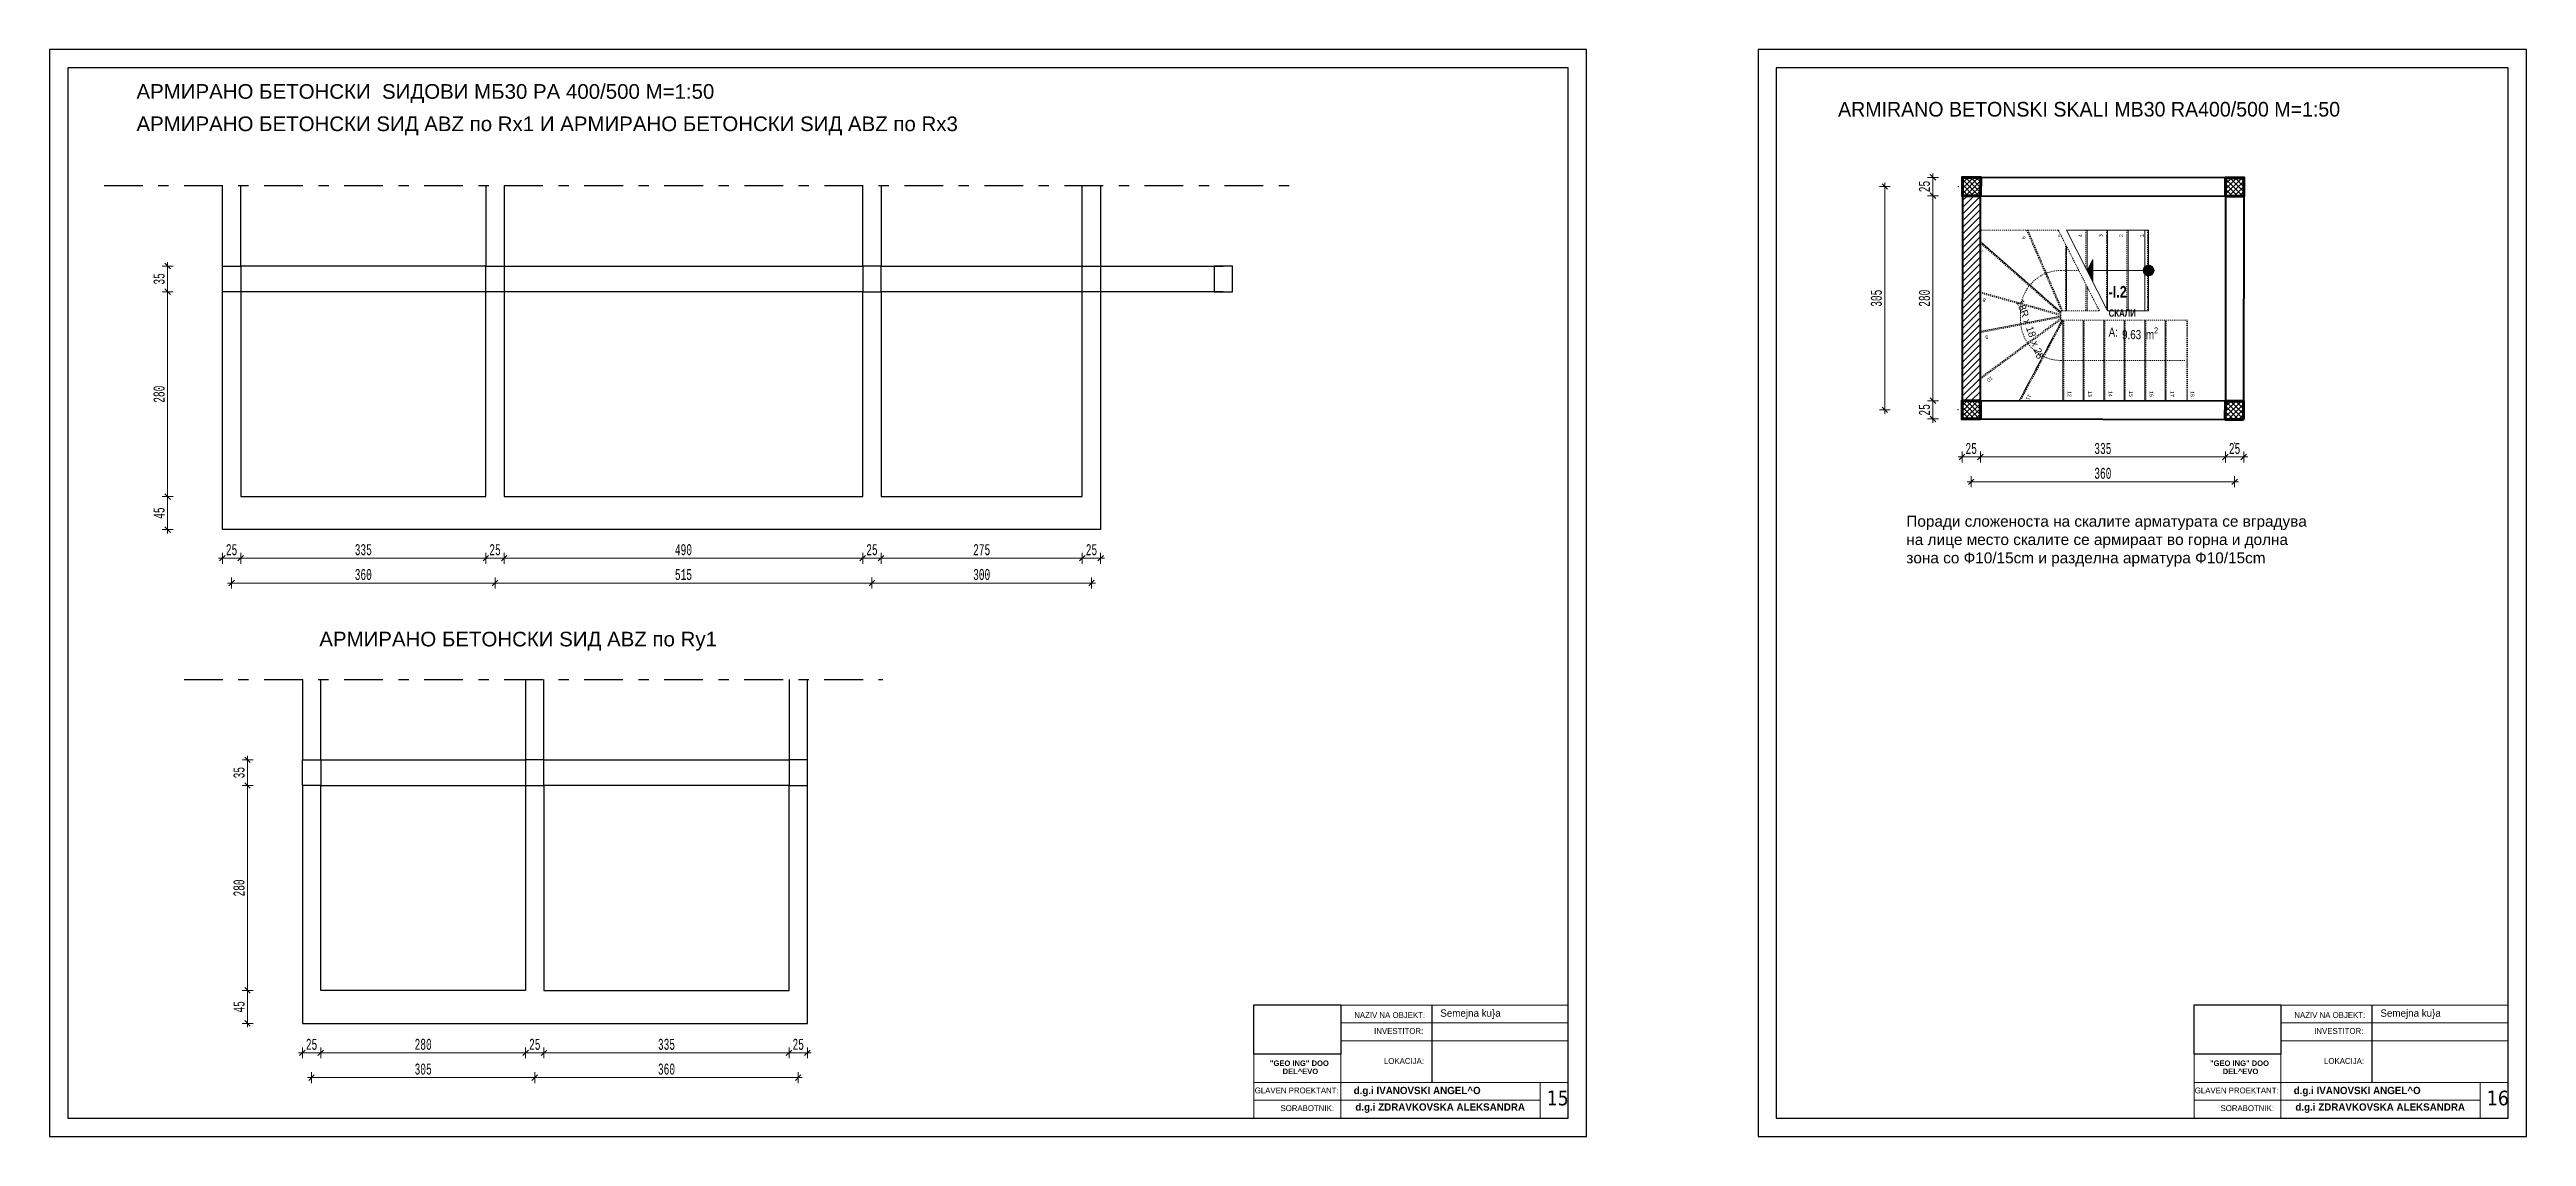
# Model space of a CAD drawing. Header units: inches. Extents: x -11900 to 13037, y 1089 to 2583.
# Drawn here: x 9652 to 13037, y 1089 to 2574 of the extents above; entities that cross this region are included whole.
import ezdxf

# ---------------------------------------------------------------- set-up
doc = ezdxf.new("R2010")
doc.units = ezdxf.units.IN
doc.header["$MEASUREMENT"] = 0
doc.linetypes.add('- Двойно прекъснати линии', pattern=[1093.611073, 529.166651, -211.666656, 141.111112, -211.666656])
doc.linetypes.add('Small Dashed', pattern=[282.222222, 141.111111, -141.111111])
for name, color, linetype in [('6 _ - Конструктивни оси.Dimensioning', 7, 'Continuous'), ('A4_OP', 7, 'Continuous'), ('Model Unit - Zone', 7, 'Continuous'), ('PECAT', 7, 'Continuous'), ('Structural - Bearing', 7, 'Continuous'), ('Structural - Stair & Railing', 7, 'Continuous'), ('text', 1, 'Continuous')]:
    doc.layers.add(name, color=color, linetype=linetype)
doc.layers.add('KOTI', color=150, linetype='Continuous', lineweight=9)
doc.layers.add('Pecat_Pen_No__1', color=7, linetype='Continuous', lineweight=13)
doc.styles.add('GENERATED_STYLE_3', font='GOTHIC.TTF')
doc.styles.add('GENERATED_STYLE_4', font='arial.ttf')
doc.styles.add('GENERATED_STYLE_5', font='arialbd.ttf')
doc.styles.add('GENERATED_STYLE_6', font='Cambria Math.ttf')
doc.styles.add('koti', font='monotxt.shx', dxfattribs={"width": 0.6, "height": 15})
doc.styles.add('MACCSWISS', font='', dxfattribs={"height": 25})
doc.styles.add('MAKTIMS', font='', dxfattribs={"height": 20})
doc.styles.get("Standard").update_dxf_attribs({"font": 'arial.ttf'})
doc.styles.get('MACCSWISS').set_extended_font_data('MAC C Swiss')
doc.styles.get('MAKTIMS').set_extended_font_data('MAC C Times')
doc.dimstyles.new('100', dxfattribs={"dimtxt": 15, "dimasz": 0.1, "dimexe": 0.18, "dimexo": 0.0625, "dimgap": 4, "dimtad": 1, "dimdec": 0, "dimzin": 12, "dimdsep": 46, "dimtxsty": 'koti', "dimblk": 'A$C321216CB', "dimcen": 0.09, "dimse1": 1, "dimse2": 1, "dimclrd": 256, "dimclrt": 256, "dimadec": 3, "dimazin": 0, "dimtfac": 1, "dimtdec": 0, "dimtix": 1, "dimtmove": 2, "dimatfit": 3, "dimldrblk": 'A$C321216CB', "dimfxl": 0.18, "dimtolj": 1, "dimtzin": 0, "dimlwd": -1, "dimarcsym": 0})
picture_1 = doc.add_image_def('image1.jpg', size_in_pixel=(1216, 687))
pattern_1 = [(45, (6580.225, 2270.0285), (-3.5355335, 3.5355335), []), (135, (6580.225, 2270.0285), (3.5355335, 3.5355335), [])]

msp = doc.modelspace()

# ---------------------------------------------------------------- texts
at = {"layer": 'Model Unit - Zone', "linetype": 'Continuous', "lineweight": 13, "attachment_point": 1}
for s, insert, char_height, style in [('\\A1;\\pt0;{\\fCentury Gothic|b1|i0|c204|p34;\\W0.8;-I.2}', (12466.1, 2250.9), 16, 'GENERATED_STYLE_5'), ('\\A1;\\pt0;{\\fCentury Gothic|b0|i0|c204|p34;\\W0.8;A: }', (12466.1, 2194), 12.5, 'GENERATED_STYLE_4'), ('\\A1;\\pt0,100;{\\fCentury Gothic|b0|i0|c204|p34;\\W0.8;9.63\\H0.66x;\\S^  ;\\H1.5152x; m\\H0.66x;\\S2^  ;}', (12484.5, 2194.3), 12.5, 'GENERATED_STYLE_4')]:
    msp.add_mtext(s, dxfattribs=dict(at, insert=insert, char_height=char_height, style=style))
at = {"layer": 'Model Unit - Zone', "linetype": 'Continuous', "lineweight": 35, "insert": (12466.1, 2218.8), "char_height": 10, "attachment_point": 1, "style": 'GENERATED_STYLE_5'}
msp.add_mtext('\\A1;\\pt0;{\\fCentury Gothic|b1|i0|c204|p34;\\W0.8;СКАЛИ}', dxfattribs=at)
at = {"layer": 'PECAT', "ltscale": 0.1, "char_height": 20, "width": 45.6, "attachment_point": 1}
for s, insert in [('{\\fTahoma|b0|i0|c0|p34;\\C0;15}', (11698.3, 1151.4)), ('{\\fTahoma|b0|i0|c0|p34;\\C0;16}', (12982.9, 1151.4))]:
    msp.add_mtext(s, dxfattribs=dict(at, insert=insert))
at = {"layer": 'Pecat_Pen_No__1', "linetype": 'Continuous', "style": 'GENERATED_STYLE_5'}
for s, insert, char_height, attachment_point in [('{\\fMAC C Swiss|b0|i0|c0|p34;NAZIV NA OBJEKT:}', (11483.7, 1258.7), 8, 2), ('{\\fMAC C Swiss|b0|i0|c0|p34;Semejna ku\\}a}', (11552.9, 1262.4), 10, 1), ('{\\fMAC C Swiss|b0|i0|c0|p34;NAZIV NA OBJEKT:}', (12768.3, 1258.7), 8, 2), ('{\\fMAC C Swiss|b0|i0|c0|p34;Semejna ku\\}a}', (12837.5, 1262.4), 10, 1), ('{\\fMAC C Swiss|b0|i0|c0|p34;LOKACIJA:}', (11503.2, 1196), 8, 2), ('{\\fMAC C Swiss|b0|i0|c0|p34;LOKACIJA:}', (12787.8, 1196), 8, 2)]:
    msp.add_mtext(s, dxfattribs=dict(at, insert=insert, char_height=char_height, attachment_point=attachment_point))
for s, insert, char_height, width, attachment_point in [('{\\fMAC C Swiss|b0|i0|c0|p34;INVESTITOR:}', (11496, 1237), 8, 94.063, 2), ('{\\fMAC C Swiss|b0|i0|c0|p34;INVESTITOR:}', (12780.6, 1237), 8, 94.063, 2), ('{\\fMAC C Swiss|b0|i0|c0|p34;GLAVEN PROEKTANT:}', (11299.3, 1155.7), 8, 224.137, 1), ('{\\fMAC C Swiss|b1|i0|c0|p34;d.g.i IVANOVSKI ANGEL^ O }', (11434.5, 1156.7), 10, 328.61, 1), ('{\\fMAC C Swiss|b0|i0|c0|p34;GLAVEN PROEKTANT:}', (12583.8, 1155.7), 8, 224.137, 1), ('{\\fMAC C Swiss|b1|i0|c0|p34;d.g.i IVANOVSKI ANGEL^ O }', (12719, 1156.7), 10, 328.61, 1), ('{\\fMAC C Swiss|b0|i0|c0|p34;SORABOTNIK:}', (11334.5, 1131.5), 8, 224.137, 1), ('\\pi-30,l40,t40;{\\fMAC C Swiss|b1|i0|c0|p34;d.g.i ZDRAVKOVSKA ALEKSANDRA   }', (11426.8, 1134.1), 10, 328.61, 1), ('{\\fMAC C Swiss|b0|i0|c0|p34;SORABOTNIK:}', (12619, 1131.5), 8, 224.137, 1), ('\\pi-30,l40,t40;{\\fMAC C Swiss|b1|i0|c0|p34;d.g.i ZDRAVKOVSKA ALEKSANDRA   }', (12711.3, 1134.1), 10, 328.61, 1)]:
    msp.add_mtext(s, dxfattribs=dict(at, insert=insert, char_height=char_height, width=width, attachment_point=attachment_point))
at = {"layer": 'Pecat_Pen_No__1', "linetype": 'Continuous', "char_height": 7.5, "attachment_point": 5, "line_spacing_factor": 0.887159, "style": 'GENERATED_STYLE_5'}
for insert in [(11360.3, 1183.3), (12644.9, 1183.3)]:
    msp.add_mtext('\\A1;{\\fMAC C Swiss|b1|i0|c0|p34;"GEO ING" DOO\\P DEL^ EVO}', dxfattribs=dict(at, insert=insert))
at = {"layer": 'Structural - Stair & Railing', "linetype": 'Continuous', "lineweight": 20}
for s, insert, char_height, attachment_point, rotation, style in [('\\A1;{\\fArial|b0|i0|c0|p34;6}', (12350.8, 2314.9), 5, 4, 113.3587, 'GENERATED_STYLE_3'), ('\\A1;{\\fArial|b0|i0|c0|p34;5}', (12399.3, 2317.7), 5, 4, 90, 'GENERATED_STYLE_3'), ('\\A1;{\\fArial|b0|i0|c0|p34;4}', (12427.3, 2317.7), 5, 4, 90, 'GENERATED_STYLE_3'), ('\\A1;{\\fArial|b0|i0|c0|p34;3}', (12455.3, 2317.7), 5, 4, 90, 'GENERATED_STYLE_3'), ('\\A1;{\\fArial|b0|i0|c0|p34;2}', (12483.3, 2317.7), 5, 4, 90, 'GENERATED_STYLE_3'), ('\\A1;{\\fArial|b0|i0|c0|p34;1}', (12511.3, 2317.7), 5, 4, 90, 'GENERATED_STYLE_3'), ('\\A1;{\\fArial|b0|i0|c0|p34;7}', (12294, 2296.4), 5, 4, 138.7503, 'GENERATED_STYLE_3'), ('\\A1;{\\fArial|b0|i0|c0|p34;8}', (12297.9, 2231.2), 5, 4, 164.3947, 'GENERATED_STYLE_3'), ('\\A1;\\pt0,7100;{\\fCentury Gothic|b0|i0|c0|p34;18R x 18\\H0.66x;\\S^  ;\\H1.5152x; x 28\\H0.66x;\\S^  ;\\S^  ;}', (12352.4, 2186.7), 10, 8, 289.7498, 'GENERATED_STYLE_6'), ('\\A1;{\\fArial|b0|i0|c0|p34;9}', (12301.5, 2181.3), 5, 4, 190.7612, 'GENERATED_STYLE_3'), ('\\A1;{\\fArial|b0|i0|c0|p34;10}', (12307, 2125.8), 5, 4, 216.524, 'GENERATED_STYLE_3'), ('\\A1;{\\fArial|b0|i0|c0|p34;11}', (12358.7, 2102.2), 5, 4, 241.9142, 'GENERATED_STYLE_3'), ('\\A1;{\\fArial|b0|i0|c0|p34;12}', (12412.7, 2107.2), 5, 4, 270, 'GENERATED_STYLE_3'), ('\\A1;{\\fArial|b0|i0|c0|p34;13}', (12440.6, 2107.2), 5, 4, 270, 'GENERATED_STYLE_3'), ('\\A1;{\\fArial|b0|i0|c0|p34;14}', (12468.7, 2107.2), 5, 4, 270, 'GENERATED_STYLE_3'), ('\\A1;{\\fArial|b0|i0|c0|p34;15}', (12496.6, 2107.2), 5, 4, 270, 'GENERATED_STYLE_3'), ('\\A1;{\\fArial|b0|i0|c0|p34;16}', (12524.6, 2107.2), 5, 4, 270, 'GENERATED_STYLE_3'), ('\\A1;{\\fArial|b0|i0|c0|p34;17}', (12552.7, 2107.2), 5, 4, 270, 'GENERATED_STYLE_3'), ('\\A1;{\\fArial|b0|i0|c0|p34;18}', (12580.6, 2107.2), 5, 4, 270, 'GENERATED_STYLE_3')]:
    msp.add_mtext(s, dxfattribs=dict(at, insert=insert, char_height=char_height, attachment_point=attachment_point, rotation=rotation, style=style))
at = {"layer": 'text', "char_height": 20, "attachment_point": 1, "style": 'MAKTIMS'}
for s, insert, width in [('\\A1;{\\fArial|b0|i0|c204|p34;АРМИРАНО БЕТОНСКИ  ЅИДОВИ МБ30 РА 400/500 \\fArial|b0|i0|c0|p34;M=1:50}', (9771.3, 2526.6), 972.704), ('\\A1;{\\fArial|b0|i0|c204|p34;АРМИРАНО БЕТОНСКИ ЅИД \\fArial|b0|i0|c0|p34;ABZ \\fArial|b0|i0|c204|p34;по \\fArial|b0|i0|c0|p34;Rx1 \\fArial|b0|i0|c204|p34;И\\fArial|b0|i0|c0|p34; \\fArial|b0|i0|c204|p34;АРМИРАНО БЕТОНСКИ ЅИД \\fArial|b0|i0|c0|p34;ABZ \\fArial|b0|i0|c204|p34;по \\fArial|b0|i0|c0|p34;Rx\\fArial|b0|i0|c204|p34;3}', (9771.3, 2482.4), 1331.793), ('{\\fMAC C Swiss|b0|i0|c0|p34;ARMIRANO BETONSKI SKALI MB30 RA400/500 M=1:50}', (12096.4, 2502.3), 972.704), ('\\A1;{\\fArial|b0|i0|c204|p34;АРМИРАНО БЕТОНСКИ ЅИД \\fArial|b0|i0|c0|p34;ABZ \\fArial|b0|i0|c204|p34;по \\fArial|b0|i0|c0|p34;Ry1 }', (10021.1, 1778.4), 1331.793)]:
    msp.add_mtext(s, dxfattribs=dict(at, insert=insert, width=width))
at = {"layer": 'text', "color": 7, "insert": (12189.7, 1936.9), "char_height": 15, "width": 548.488, "attachment_point": 1, "style": 'MACCSWISS'}
msp.add_mtext('{\\fArial|b0|i0|c204|p34;Поради сложеноста на скалите арматурата се вградува на лице место\\fArial|b0|i0|c0|p34; \\fArial|b0|i0|c204|p34;скалите се армираат во горна и долна зона со Ф10/15\\fArial|b0|i0|c0|p34;cm \\fArial|b0|i0|c204|p34;и разделна арматура Ф\\fArial|b0|i0|c0|p34;10\\fArial|b0|i0|c204|p34;/\\fArial|b0|i0|c0|p34;15cm}', dxfattribs=at)

# ---------------------------------------------------------------- blocks, each defined once
blk = doc.blocks.new('A$C321216CB')
for p, q in [((-54, 0), (54, 0)), ((-38, -38), (38, 38)), ((0, -75), (0, 75))]:
    blk.add_line(p, q)
blk = doc.blocks.new('*D664')
at = {"layer": 'Defpoints', "color": 0, "transparency": 16777216}
for p in [(10248.7, 2020.4), (9913.7, 1985.4), (10248.7, 1878.9)]:
    blk.add_point(p, dxfattribs=at)
at = {"layer": 'KOTI', "transparency": 16777216}
blk.add_line((9913.8, 1878.9), (10248.6, 1878.9), dxfattribs=at)
at = {"layer": 'KOTI', "transparency": 16777216, "xscale": 0.1, "yscale": 0.1, "zscale": 0.1, "rotation": 180}
blk.add_blockref('A$C321216CB', (9913.7, 1878.9), dxfattribs=at)
at = {"layer": 'KOTI', "transparency": 16777216, "xscale": 0.1, "yscale": 0.1, "zscale": 0.1}
blk.add_blockref('A$C321216CB', (10248.7, 1878.9), dxfattribs=at)
at = {"layer": 'KOTI', "transparency": 16777216, "insert": (10081.2, 1890.4), "char_height": 15, "attachment_point": 5, "style": 'koti'}
blk.add_mtext('\\A1;335', dxfattribs=at)
blk = doc.blocks.new('*D665')
at = {"layer": 'Defpoints', "color": 0, "transparency": 16777216}
for p in [(10248.7, 2020.4), (10273.7, 2020.4), (10273.7, 1878.9)]:
    blk.add_point(p, dxfattribs=at)
at = {"layer": 'KOTI', "transparency": 16777216}
blk.add_line((10248.8, 1878.9), (10273.6, 1878.9), dxfattribs=at)
at = {"layer": 'KOTI', "transparency": 16777216, "xscale": 0.1, "yscale": 0.1, "zscale": 0.1, "rotation": 180}
blk.add_blockref('A$C321216CB', (10248.7, 1878.9), dxfattribs=at)
at = {"layer": 'KOTI', "transparency": 16777216, "xscale": 0.1, "yscale": 0.1, "zscale": 0.1}
blk.add_blockref('A$C321216CB', (10273.7, 1878.9), dxfattribs=at)
at = {"layer": 'KOTI', "transparency": 16777216, "insert": (10261.2, 1890.4), "char_height": 15, "attachment_point": 5, "style": 'koti'}
blk.add_mtext('\\A1;25', dxfattribs=at)
blk = doc.blocks.new('*D666')
at = {"layer": 'Defpoints', "color": 0, "transparency": 16777216}
for p in [(10273.7, 2020.4), (10763.7, 1985.4), (10763.7, 1878.9)]:
    blk.add_point(p, dxfattribs=at)
at = {"layer": 'KOTI', "transparency": 16777216}
blk.add_line((10273.8, 1878.9), (10763.6, 1878.9), dxfattribs=at)
at = {"layer": 'KOTI', "transparency": 16777216, "xscale": 0.1, "yscale": 0.1, "zscale": 0.1, "rotation": 180}
blk.add_blockref('A$C321216CB', (10273.7, 1878.9), dxfattribs=at)
at = {"layer": 'KOTI', "transparency": 16777216, "xscale": 0.1, "yscale": 0.1, "zscale": 0.1}
blk.add_blockref('A$C321216CB', (10763.7, 1878.9), dxfattribs=at)
at = {"layer": 'KOTI', "transparency": 16777216, "insert": (10518.7, 1890.4), "char_height": 15, "attachment_point": 5, "style": 'koti'}
blk.add_mtext('\\A1;490', dxfattribs=at)
blk = doc.blocks.new('*D668')
at = {"layer": 'Defpoints', "color": 0, "transparency": 16777216}
for p in [(10261.2, 1878.9), (10776.2, 1878.9), (10776.2, 1845)]:
    blk.add_point(p, dxfattribs=at)
at = {"layer": 'KOTI', "transparency": 16777216}
blk.add_line((10261.3, 1845), (10776.1, 1845), dxfattribs=at)
at = {"layer": 'KOTI', "transparency": 16777216, "xscale": 0.1, "yscale": 0.1, "zscale": 0.1, "rotation": 180}
blk.add_blockref('A$C321216CB', (10261.2, 1845), dxfattribs=at)
at = {"layer": 'KOTI', "transparency": 16777216, "xscale": 0.1, "yscale": 0.1, "zscale": 0.1}
blk.add_blockref('A$C321216CB', (10776.2, 1845), dxfattribs=at)
at = {"layer": 'KOTI', "transparency": 16777216, "insert": (10518.7, 1856.5), "char_height": 15, "attachment_point": 5, "style": 'koti'}
blk.add_mtext('\\A1;515', dxfattribs=at)
blk = doc.blocks.new('*D674')
at = {"layer": 'Defpoints', "color": 0, "transparency": 16777216}
for p in [(9888.7, 1985.4), (9913.7, 1985.4), (9888.7, 1878.9)]:
    blk.add_point(p, dxfattribs=at)
at = {"layer": 'KOTI', "transparency": 16777216}
blk.add_line((9913.6, 1878.9), (9888.8, 1878.9), dxfattribs=at)
at = {"layer": 'KOTI', "transparency": 16777216, "xscale": 0.1, "yscale": 0.1, "zscale": 0.1, "rotation": 180}
blk.add_blockref('A$C321216CB', (9888.7, 1878.9), dxfattribs=at)
at = {"layer": 'KOTI', "transparency": 16777216, "xscale": 0.1, "yscale": 0.1, "zscale": 0.1}
blk.add_blockref('A$C321216CB', (9913.7, 1878.9), dxfattribs=at)
at = {"layer": 'KOTI', "transparency": 16777216, "insert": (9901.2, 1890.4), "char_height": 15, "attachment_point": 5, "style": 'koti'}
blk.add_mtext('\\A1;25', dxfattribs=at)
blk = doc.blocks.new('*D669')
at = {"layer": 'Defpoints', "color": 0, "transparency": 16777216}
for p in [(10763.7, 1985.4), (10788.7, 1985.4), (10788.7, 1878.9)]:
    blk.add_point(p, dxfattribs=at)
at = {"layer": 'KOTI', "transparency": 16777216}
blk.add_line((10763.8, 1878.9), (10788.6, 1878.9), dxfattribs=at)
at = {"layer": 'KOTI', "transparency": 16777216, "xscale": 0.1, "yscale": 0.1, "zscale": 0.1, "rotation": 180}
blk.add_blockref('A$C321216CB', (10763.7, 1878.9), dxfattribs=at)
at = {"layer": 'KOTI', "transparency": 16777216, "xscale": 0.1, "yscale": 0.1, "zscale": 0.1}
blk.add_blockref('A$C321216CB', (10788.7, 1878.9), dxfattribs=at)
at = {"layer": 'KOTI', "transparency": 16777216, "insert": (10776.2, 1890.4), "char_height": 15, "attachment_point": 5, "style": 'koti'}
blk.add_mtext('\\A1;25', dxfattribs=at)
blk = doc.blocks.new('*D670')
at = {"layer": 'Defpoints', "color": 0, "transparency": 16777216}
for p in [(10788.7, 1985.4), (11063.7, 1985.4), (11063.7, 1878.9)]:
    blk.add_point(p, dxfattribs=at)
at = {"layer": 'KOTI', "transparency": 16777216}
blk.add_line((10788.8, 1878.9), (11063.6, 1878.9), dxfattribs=at)
at = {"layer": 'KOTI', "transparency": 16777216, "xscale": 0.1, "yscale": 0.1, "zscale": 0.1, "rotation": 180}
blk.add_blockref('A$C321216CB', (10788.7, 1878.9), dxfattribs=at)
at = {"layer": 'KOTI', "transparency": 16777216, "xscale": 0.1, "yscale": 0.1, "zscale": 0.1}
blk.add_blockref('A$C321216CB', (11063.7, 1878.9), dxfattribs=at)
at = {"layer": 'KOTI', "transparency": 16777216, "insert": (10926.2, 1890.4), "char_height": 15, "attachment_point": 5, "style": 'koti'}
blk.add_mtext('\\A1;275', dxfattribs=at)
blk = doc.blocks.new('*D671')
at = {"layer": 'Defpoints', "color": 0, "transparency": 16777216}
for p in [(10776.2, 1878.9), (11076.2, 1878.9), (11076.2, 1845)]:
    blk.add_point(p, dxfattribs=at)
at = {"layer": 'KOTI', "transparency": 16777216}
blk.add_line((10776.3, 1845), (11076.1, 1845), dxfattribs=at)
at = {"layer": 'KOTI', "transparency": 16777216, "xscale": 0.1, "yscale": 0.1, "zscale": 0.1, "rotation": 180}
blk.add_blockref('A$C321216CB', (10776.2, 1845), dxfattribs=at)
at = {"layer": 'KOTI', "transparency": 16777216, "xscale": 0.1, "yscale": 0.1, "zscale": 0.1}
blk.add_blockref('A$C321216CB', (11076.2, 1845), dxfattribs=at)
at = {"layer": 'KOTI', "transparency": 16777216, "insert": (10926.2, 1856.5), "char_height": 15, "attachment_point": 5, "style": 'koti'}
blk.add_mtext('\\A1;300', dxfattribs=at)
blk = doc.blocks.new('*D672')
at = {"layer": 'Defpoints', "color": 0, "transparency": 16777216}
for p in [(9901.2, 1878.9), (10261.2, 1878.9), (9901.2, 1845)]:
    blk.add_point(p, dxfattribs=at)
at = {"layer": 'KOTI', "transparency": 16777216}
blk.add_line((10261.1, 1845), (9901.3, 1845), dxfattribs=at)
at = {"layer": 'KOTI', "transparency": 16777216, "xscale": 0.1, "yscale": 0.1, "zscale": 0.1, "rotation": 180}
blk.add_blockref('A$C321216CB', (9901.2, 1845), dxfattribs=at)
at = {"layer": 'KOTI', "transparency": 16777216, "xscale": 0.1, "yscale": 0.1, "zscale": 0.1}
blk.add_blockref('A$C321216CB', (10261.2, 1845), dxfattribs=at)
at = {"layer": 'KOTI', "transparency": 16777216, "insert": (10081.2, 1856.5), "char_height": 15, "attachment_point": 5, "style": 'koti'}
blk.add_mtext('\\A1;360', dxfattribs=at)
blk = doc.blocks.new('*D675')
at = {"layer": 'Defpoints', "color": 0, "transparency": 16777216}
for p in [(11063.7, 1985.4), (11088.7, 1985.4), (11088.7, 1878.9)]:
    blk.add_point(p, dxfattribs=at)
at = {"layer": 'KOTI', "transparency": 16777216}
blk.add_line((11063.8, 1878.9), (11088.6, 1878.9), dxfattribs=at)
at = {"layer": 'KOTI', "transparency": 16777216, "xscale": 0.1, "yscale": 0.1, "zscale": 0.1, "rotation": 180}
blk.add_blockref('A$C321216CB', (11063.7, 1878.9), dxfattribs=at)
at = {"layer": 'KOTI', "transparency": 16777216, "xscale": 0.1, "yscale": 0.1, "zscale": 0.1}
blk.add_blockref('A$C321216CB', (11088.7, 1878.9), dxfattribs=at)
at = {"layer": 'KOTI', "transparency": 16777216, "insert": (11076.2, 1890.4), "char_height": 15, "attachment_point": 5, "style": 'koti'}
blk.add_mtext('\\A1;25', dxfattribs=at)
blk = doc.blocks.new('*D677')
at = {"layer": 'Defpoints', "color": 0, "transparency": 16777216}
for p in [(9813.8, 1963), (9913.7, 1963), (9888.7, 1918)]:
    blk.add_point(p, dxfattribs=at)
at = {"layer": 'KOTI', "transparency": 16777216}
blk.add_line((9813.8, 1918.1), (9813.8, 1962.9), dxfattribs=at)
at = {"layer": 'KOTI', "transparency": 16777216, "xscale": 0.1, "yscale": 0.1, "zscale": 0.1}
for p, rotation in [((9813.8, 1963), 90), ((9813.8, 1918), 270)]:
    blk.add_blockref('A$C321216CB', p, dxfattribs=dict(at, rotation=rotation))
at = {"layer": 'KOTI', "transparency": 16777216, "insert": (9802.3, 1940.5), "char_height": 15, "attachment_point": 5, "rotation": 90, "style": 'koti'}
blk.add_mtext('\\A1;45', dxfattribs=at)
blk = doc.blocks.new('*D678')
at = {"layer": 'Defpoints', "color": 0, "transparency": 16777216}
for p in [(9813.8, 2243), (9888.7, 2243), (9913.7, 1963)]:
    blk.add_point(p, dxfattribs=at)
at = {"layer": 'KOTI', "transparency": 16777216}
blk.add_line((9813.8, 1963.1), (9813.8, 2242.9), dxfattribs=at)
at = {"layer": 'KOTI', "transparency": 16777216, "xscale": 0.1, "yscale": 0.1, "zscale": 0.1}
for p, rotation in [((9813.8, 2243), 90), ((9813.8, 1963), 270)]:
    blk.add_blockref('A$C321216CB', p, dxfattribs=dict(at, rotation=rotation))
at = {"layer": 'KOTI', "transparency": 16777216, "insert": (9802.3, 2103), "char_height": 15, "attachment_point": 5, "rotation": 90, "style": 'koti'}
blk.add_mtext('\\A1;280', dxfattribs=at)
blk = doc.blocks.new('*D679')
at = {"layer": 'Defpoints', "color": 0, "transparency": 16777216}
for p in [(9813.8, 2278), (9888.7, 2278), (9888.7, 2243)]:
    blk.add_point(p, dxfattribs=at)
at = {"layer": 'KOTI', "transparency": 16777216}
blk.add_line((9813.8, 2243.1), (9813.8, 2277.9), dxfattribs=at)
at = {"layer": 'KOTI', "transparency": 16777216, "xscale": 0.1, "yscale": 0.1, "zscale": 0.1}
for p, rotation in [((9813.8, 2278), 90), ((9813.8, 2243), 270)]:
    blk.add_blockref('A$C321216CB', p, dxfattribs=dict(at, rotation=rotation))
at = {"layer": 'KOTI', "transparency": 16777216, "insert": (9802.3, 2260.5), "char_height": 15, "attachment_point": 5, "rotation": 90, "style": 'koti'}
blk.add_mtext('\\A1;35', dxfattribs=at)
blk = doc.blocks.new('*D680')
at = {"layer": 'Defpoints', "color": 0, "transparency": 16777216}
for p in [(9923, 1288.4), (10023, 1288.4), (9998, 1243.4)]:
    blk.add_point(p, dxfattribs=at)
at = {"layer": 'KOTI', "transparency": 16777216}
blk.add_line((9923, 1243.5), (9923, 1288.3), dxfattribs=at)
at = {"layer": 'KOTI', "transparency": 16777216, "xscale": 0.1, "yscale": 0.1, "zscale": 0.1}
for p, rotation in [((9923, 1288.4), 90), ((9923, 1243.4), 270)]:
    blk.add_blockref('A$C321216CB', p, dxfattribs=dict(at, rotation=rotation))
at = {"layer": 'KOTI', "transparency": 16777216, "insert": (9911.5, 1265.9), "char_height": 15, "attachment_point": 5, "rotation": 90, "style": 'koti'}
blk.add_mtext('\\A1;45', dxfattribs=at)
blk = doc.blocks.new('*D681')
at = {"layer": 'Defpoints', "color": 0, "transparency": 16777216}
for p in [(9923, 1568.4), (9998, 1568.4), (10023, 1288.4)]:
    blk.add_point(p, dxfattribs=at)
at = {"layer": 'KOTI', "transparency": 16777216}
blk.add_line((9923, 1288.5), (9923, 1568.3), dxfattribs=at)
at = {"layer": 'KOTI', "transparency": 16777216, "xscale": 0.1, "yscale": 0.1, "zscale": 0.1}
for p, rotation in [((9923, 1568.4), 90), ((9923, 1288.4), 270)]:
    blk.add_blockref('A$C321216CB', p, dxfattribs=dict(at, rotation=rotation))
at = {"layer": 'KOTI', "transparency": 16777216, "insert": (9911.5, 1428.4), "char_height": 15, "attachment_point": 5, "rotation": 90, "style": 'koti'}
blk.add_mtext('\\A1;280', dxfattribs=at)
blk = doc.blocks.new('*D682')
at = {"layer": 'Defpoints', "color": 0, "transparency": 16777216}
for p in [(9923, 1603.4), (9998, 1603.4), (9998, 1568.4)]:
    blk.add_point(p, dxfattribs=at)
at = {"layer": 'KOTI', "transparency": 16777216}
blk.add_line((9923, 1568.5), (9923, 1603.3), dxfattribs=at)
at = {"layer": 'KOTI', "transparency": 16777216, "xscale": 0.1, "yscale": 0.1, "zscale": 0.1}
for p, rotation in [((9923, 1603.4), 90), ((9923, 1568.4), 270)]:
    blk.add_blockref('A$C321216CB', p, dxfattribs=dict(at, rotation=rotation))
at = {"layer": 'KOTI', "transparency": 16777216, "insert": (9911.5, 1585.9), "char_height": 15, "attachment_point": 5, "rotation": 90, "style": 'koti'}
blk.add_mtext('\\A1;35', dxfattribs=at)
blk = doc.blocks.new('*D683')
at = {"layer": 'Defpoints', "color": 0, "transparency": 16777216}
for p in [(9998, 1344.6), (10023, 1344.6), (9998, 1203.1)]:
    blk.add_point(p, dxfattribs=at)
at = {"layer": 'KOTI', "transparency": 16777216}
blk.add_line((10022.9, 1203.1), (9998.1, 1203.1), dxfattribs=at)
at = {"layer": 'KOTI', "transparency": 16777216, "xscale": 0.1, "yscale": 0.1, "zscale": 0.1, "rotation": 180}
blk.add_blockref('A$C321216CB', (9998, 1203.1), dxfattribs=at)
at = {"layer": 'KOTI', "transparency": 16777216, "xscale": 0.1, "yscale": 0.1, "zscale": 0.1}
blk.add_blockref('A$C321216CB', (10023, 1203.1), dxfattribs=at)
at = {"layer": 'KOTI', "transparency": 16777216, "insert": (10010.5, 1214.6), "char_height": 15, "attachment_point": 5, "style": 'koti'}
blk.add_mtext('\\A1;25', dxfattribs=at)
blk = doc.blocks.new('*D684')
at = {"layer": 'Defpoints', "color": 0, "transparency": 16777216}
for p in [(10023, 1344.6), (10303, 1344.6), (10303, 1203.1)]:
    blk.add_point(p, dxfattribs=at)
at = {"layer": 'KOTI', "transparency": 16777216}
blk.add_line((10023.1, 1203.1), (10302.9, 1203.1), dxfattribs=at)
at = {"layer": 'KOTI', "transparency": 16777216, "xscale": 0.1, "yscale": 0.1, "zscale": 0.1, "rotation": 180}
blk.add_blockref('A$C321216CB', (10023, 1203.1), dxfattribs=at)
at = {"layer": 'KOTI', "transparency": 16777216, "xscale": 0.1, "yscale": 0.1, "zscale": 0.1}
blk.add_blockref('A$C321216CB', (10303, 1203.1), dxfattribs=at)
at = {"layer": 'KOTI', "transparency": 16777216, "insert": (10163, 1214.6), "char_height": 15, "attachment_point": 5, "style": 'koti'}
blk.add_mtext('\\A1;280', dxfattribs=at)
blk = doc.blocks.new('*D685')
at = {"layer": 'Defpoints', "color": 0, "transparency": 16777216}
for p in [(10010.5, 1203.1), (10315.5, 1203.1), (10315.5, 1169.3)]:
    blk.add_point(p, dxfattribs=at)
at = {"layer": 'KOTI', "transparency": 16777216}
blk.add_line((10010.6, 1169.3), (10315.4, 1169.3), dxfattribs=at)
at = {"layer": 'KOTI', "transparency": 16777216, "xscale": 0.1, "yscale": 0.1, "zscale": 0.1, "rotation": 180}
blk.add_blockref('A$C321216CB', (10010.5, 1169.3), dxfattribs=at)
at = {"layer": 'KOTI', "transparency": 16777216, "xscale": 0.1, "yscale": 0.1, "zscale": 0.1}
blk.add_blockref('A$C321216CB', (10315.5, 1169.3), dxfattribs=at)
at = {"layer": 'KOTI', "transparency": 16777216, "insert": (10163, 1180.8), "char_height": 15, "attachment_point": 5, "style": 'koti'}
blk.add_mtext('\\A1;305', dxfattribs=at)
blk = doc.blocks.new('*D686')
at = {"layer": 'Defpoints', "color": 0, "transparency": 16777216}
for p in [(10663, 1344.6), (10688, 1344.6), (10688, 1203.1)]:
    blk.add_point(p, dxfattribs=at)
at = {"layer": 'KOTI', "transparency": 16777216}
blk.add_line((10663.1, 1203.1), (10687.9, 1203.1), dxfattribs=at)
at = {"layer": 'KOTI', "transparency": 16777216, "xscale": 0.1, "yscale": 0.1, "zscale": 0.1, "rotation": 180}
blk.add_blockref('A$C321216CB', (10663, 1203.1), dxfattribs=at)
at = {"layer": 'KOTI', "transparency": 16777216, "xscale": 0.1, "yscale": 0.1, "zscale": 0.1}
blk.add_blockref('A$C321216CB', (10688, 1203.1), dxfattribs=at)
at = {"layer": 'KOTI', "transparency": 16777216, "insert": (10675.5, 1214.6), "char_height": 15, "attachment_point": 5, "style": 'koti'}
blk.add_mtext('\\A1;25', dxfattribs=at)
blk = doc.blocks.new('*D688')
at = {"layer": 'Defpoints', "color": 0, "transparency": 16777216}
for p in [(10303, 1344.6), (10328, 1309.6), (10328, 1203.1)]:
    blk.add_point(p, dxfattribs=at)
at = {"layer": 'KOTI', "transparency": 16777216}
blk.add_line((10303.1, 1203.1), (10327.9, 1203.1), dxfattribs=at)
at = {"layer": 'KOTI', "transparency": 16777216, "xscale": 0.1, "yscale": 0.1, "zscale": 0.1, "rotation": 180}
blk.add_blockref('A$C321216CB', (10303, 1203.1), dxfattribs=at)
at = {"layer": 'KOTI', "transparency": 16777216, "xscale": 0.1, "yscale": 0.1, "zscale": 0.1}
blk.add_blockref('A$C321216CB', (10328, 1203.1), dxfattribs=at)
at = {"layer": 'KOTI', "transparency": 16777216, "insert": (10315.5, 1214.6), "char_height": 15, "attachment_point": 5, "style": 'koti'}
blk.add_mtext('\\A1;25', dxfattribs=at)
blk = doc.blocks.new('*D689')
at = {"layer": 'Defpoints', "color": 0, "transparency": 16777216}
for p in [(10328, 1309.6), (10663, 1309.6), (10663, 1203.1)]:
    blk.add_point(p, dxfattribs=at)
at = {"layer": 'KOTI', "transparency": 16777216}
blk.add_line((10328.1, 1203.1), (10662.9, 1203.1), dxfattribs=at)
at = {"layer": 'KOTI', "transparency": 16777216, "xscale": 0.1, "yscale": 0.1, "zscale": 0.1, "rotation": 180}
blk.add_blockref('A$C321216CB', (10328, 1203.1), dxfattribs=at)
at = {"layer": 'KOTI', "transparency": 16777216, "xscale": 0.1, "yscale": 0.1, "zscale": 0.1}
blk.add_blockref('A$C321216CB', (10663, 1203.1), dxfattribs=at)
at = {"layer": 'KOTI', "transparency": 16777216, "insert": (10495.5, 1214.6), "char_height": 15, "attachment_point": 5, "style": 'koti'}
blk.add_mtext('\\A1;335', dxfattribs=at)
blk = doc.blocks.new('*D690')
at = {"layer": 'Defpoints', "color": 0, "transparency": 16777216}
for p in [(10663, 1309.6), (10688, 1309.6), (10688, 1203.1)]:
    blk.add_point(p, dxfattribs=at)
at = {"layer": 'KOTI', "transparency": 16777216}
blk.add_line((10663.1, 1203.1), (10687.9, 1203.1), dxfattribs=at)
at = {"layer": 'KOTI', "transparency": 16777216, "xscale": 0.1, "yscale": 0.1, "zscale": 0.1, "rotation": 180}
blk.add_blockref('A$C321216CB', (10663, 1203.1), dxfattribs=at)
at = {"layer": 'KOTI', "transparency": 16777216, "xscale": 0.1, "yscale": 0.1, "zscale": 0.1}
blk.add_blockref('A$C321216CB', (10688, 1203.1), dxfattribs=at)
at = {"layer": 'KOTI', "transparency": 16777216, "insert": (10675.5, 1214.6), "char_height": 15, "attachment_point": 5, "style": 'koti'}
blk.add_mtext('\\A1;25', dxfattribs=at)
blk = doc.blocks.new('*D687')
at = {"layer": 'Defpoints', "color": 0, "transparency": 16777216}
for p in [(10315.5, 1203.1), (10675.5, 1203.1), (10675.5, 1169.3)]:
    blk.add_point(p, dxfattribs=at)
at = {"layer": 'KOTI', "transparency": 16777216}
blk.add_line((10315.6, 1169.3), (10675.4, 1169.3), dxfattribs=at)
at = {"layer": 'KOTI', "transparency": 16777216, "xscale": 0.1, "yscale": 0.1, "zscale": 0.1, "rotation": 180}
blk.add_blockref('A$C321216CB', (10315.5, 1169.3), dxfattribs=at)
at = {"layer": 'KOTI', "transparency": 16777216, "xscale": 0.1, "yscale": 0.1, "zscale": 0.1}
blk.add_blockref('A$C321216CB', (10675.5, 1169.3), dxfattribs=at)
at = {"layer": 'KOTI', "transparency": 16777216, "insert": (10495.5, 1180.8), "char_height": 15, "attachment_point": 5, "style": 'koti'}
blk.add_mtext('\\A1;360', dxfattribs=at)
blk = doc.blocks.new('*D701')
at = {"layer": 'Defpoints', "color": 0, "transparency": 16777216}
for p in [(12226, 2386.7), (12160.3, 2081.6), (12226, 2081.6)]:
    blk.add_point(p, dxfattribs=at)
at = {"layer": 'KOTI', "transparency": 16777216}
blk.add_line((12160.3, 2386.6), (12160.3, 2081.7), dxfattribs=at)
at = {"layer": 'KOTI', "transparency": 16777216, "xscale": 0.1, "yscale": 0.1, "zscale": 0.1}
for p, rotation in [((12160.3, 2386.7), 90), ((12160.3, 2081.6), 270)]:
    blk.add_blockref('A$C321216CB', p, dxfattribs=dict(at, rotation=rotation))
at = {"layer": 'KOTI', "transparency": 16777216, "insert": (12148.8, 2234.1), "char_height": 15, "attachment_point": 5, "rotation": 90, "style": 'koti'}
blk.add_mtext('\\A1;305', dxfattribs=at)
blk = doc.blocks.new('*D702')
at = {"layer": 'Defpoints', "color": 0, "transparency": 16777216}
for p in [(12226, 2374.2), (12266.2, 2374.2), (12266.3, 2399.2)]:
    blk.add_point(p, dxfattribs=at)
at = {"layer": 'KOTI', "transparency": 16777216}
blk.add_line((12226, 2399.1), (12226, 2374.3), dxfattribs=at)
at = {"layer": 'KOTI', "transparency": 16777216, "xscale": 0.1, "yscale": 0.1, "zscale": 0.1}
for p, rotation in [((12226, 2399.2), 90), ((12226, 2374.2), 270)]:
    blk.add_blockref('A$C321216CB', p, dxfattribs=dict(at, rotation=rotation))
at = {"layer": 'KOTI', "transparency": 16777216, "insert": (12214.5, 2386.7), "char_height": 15, "attachment_point": 5, "rotation": 90, "style": 'koti'}
blk.add_mtext('\\A1;25', dxfattribs=at)
blk = doc.blocks.new('*D703')
at = {"layer": 'Defpoints', "color": 0, "transparency": 16777216}
for p in [(12266.2, 2374.2), (12226, 2094.1), (12290.8, 2094.1)]:
    blk.add_point(p, dxfattribs=at)
at = {"layer": 'KOTI', "transparency": 16777216}
blk.add_line((12226, 2374.1), (12226, 2094.2), dxfattribs=at)
at = {"layer": 'KOTI', "transparency": 16777216, "xscale": 0.1, "yscale": 0.1, "zscale": 0.1}
for p, rotation in [((12226, 2374.2), 90), ((12226, 2094.1), 270)]:
    blk.add_blockref('A$C321216CB', p, dxfattribs=dict(at, rotation=rotation))
at = {"layer": 'KOTI', "transparency": 16777216, "insert": (12214.5, 2234.1), "char_height": 15, "attachment_point": 5, "rotation": 90, "style": 'koti'}
blk.add_mtext('\\A1;280', dxfattribs=at)
blk = doc.blocks.new('*D704')
at = {"layer": 'Defpoints', "color": 0, "transparency": 16777216}
for p in [(12226, 2069.2), (12265.8, 2069.2), (12290.8, 2094.1)]:
    blk.add_point(p, dxfattribs=at)
at = {"layer": 'KOTI', "transparency": 16777216}
blk.add_line((12226, 2094), (12226, 2069.3), dxfattribs=at)
at = {"layer": 'KOTI', "transparency": 16777216, "xscale": 0.1, "yscale": 0.1, "zscale": 0.1}
for p, rotation in [((12226, 2094.1), 90), ((12226, 2069.2), 270)]:
    blk.add_blockref('A$C321216CB', p, dxfattribs=dict(at, rotation=rotation))
at = {"layer": 'KOTI', "transparency": 16777216, "insert": (12214.5, 2081.6), "char_height": 15, "attachment_point": 5, "rotation": 90, "style": 'koti'}
blk.add_mtext('\\A1;25', dxfattribs=at)
blk = doc.blocks.new('*D712')
at = {"layer": 'Defpoints', "color": 0, "transparency": 16777216}
for p in [(12265.8, 2164), (12290.8, 2164), (12265.8, 2017.2)]:
    blk.add_point(p, dxfattribs=at)
at = {"layer": 'KOTI', "transparency": 16777216}
blk.add_line((12290.7, 2017.2), (12265.9, 2017.2), dxfattribs=at)
at = {"layer": 'KOTI', "transparency": 16777216, "xscale": 0.1, "yscale": 0.1, "zscale": 0.1, "rotation": 180}
blk.add_blockref('A$C321216CB', (12265.8, 2017.2), dxfattribs=at)
at = {"layer": 'KOTI', "transparency": 16777216, "xscale": 0.1, "yscale": 0.1, "zscale": 0.1}
blk.add_blockref('A$C321216CB', (12290.8, 2017.2), dxfattribs=at)
at = {"layer": 'KOTI', "transparency": 16777216, "insert": (12278.3, 2028.7), "char_height": 15, "attachment_point": 5, "style": 'koti'}
blk.add_mtext('\\A1;25', dxfattribs=at)
blk = doc.blocks.new('*D713')
at = {"layer": 'Defpoints', "color": 0, "transparency": 16777216}
for p in [(12290.8, 2164), (12625.7, 2155), (12625.7, 2017.2)]:
    blk.add_point(p, dxfattribs=at)
at = {"layer": 'KOTI', "transparency": 16777216}
blk.add_line((12290.9, 2017.2), (12625.6, 2017.2), dxfattribs=at)
at = {"layer": 'KOTI', "transparency": 16777216, "xscale": 0.1, "yscale": 0.1, "zscale": 0.1, "rotation": 180}
blk.add_blockref('A$C321216CB', (12290.8, 2017.2), dxfattribs=at)
at = {"layer": 'KOTI', "transparency": 16777216, "xscale": 0.1, "yscale": 0.1, "zscale": 0.1}
blk.add_blockref('A$C321216CB', (12625.7, 2017.2), dxfattribs=at)
at = {"layer": 'KOTI', "transparency": 16777216, "insert": (12458.2, 2028.7), "char_height": 15, "attachment_point": 5, "style": 'koti'}
blk.add_mtext('\\A1;335', dxfattribs=at)
blk = doc.blocks.new('*D714')
at = {"layer": 'Defpoints', "color": 0, "transparency": 16777216}
for p in [(12625.7, 2155), (12650.7, 2155), (12650.7, 2017.2)]:
    blk.add_point(p, dxfattribs=at)
at = {"layer": 'KOTI', "transparency": 16777216}
blk.add_line((12625.8, 2017.2), (12650.6, 2017.2), dxfattribs=at)
at = {"layer": 'KOTI', "transparency": 16777216, "xscale": 0.1, "yscale": 0.1, "zscale": 0.1, "rotation": 180}
blk.add_blockref('A$C321216CB', (12625.7, 2017.2), dxfattribs=at)
at = {"layer": 'KOTI', "transparency": 16777216, "xscale": 0.1, "yscale": 0.1, "zscale": 0.1}
blk.add_blockref('A$C321216CB', (12650.7, 2017.2), dxfattribs=at)
at = {"layer": 'KOTI', "transparency": 16777216, "insert": (12638.2, 2028.7), "char_height": 15, "attachment_point": 5, "style": 'koti'}
blk.add_mtext('\\A1;25', dxfattribs=at)
blk = doc.blocks.new('*D715')
at = {"layer": 'Defpoints', "color": 0, "transparency": 16777216}
for p in [(12278.3, 2016.8), (12638.2, 2016.8), (12638.2, 1983.3)]:
    blk.add_point(p, dxfattribs=at)
at = {"layer": 'KOTI', "transparency": 16777216}
blk.add_line((12278.4, 1983.3), (12638.1, 1983.3), dxfattribs=at)
at = {"layer": 'KOTI', "transparency": 16777216, "xscale": 0.1, "yscale": 0.1, "zscale": 0.1, "rotation": 180}
blk.add_blockref('A$C321216CB', (12278.3, 1983.3), dxfattribs=at)
at = {"layer": 'KOTI', "transparency": 16777216, "xscale": 0.1, "yscale": 0.1, "zscale": 0.1}
blk.add_blockref('A$C321216CB', (12638.2, 1983.3), dxfattribs=at)
at = {"layer": 'KOTI', "transparency": 16777216, "insert": (12458.2, 1994.8), "char_height": 15, "attachment_point": 5, "style": 'koti'}
blk.add_mtext('\\A1;360', dxfattribs=at)

# ---------------------------------------------------------------- dimensions: what is measured, and where the dimension line sits
at = {"layer": 'KOTI'}
for base, p1, p2, picture, middle in [((12226, 2374.2), (12266.3, 2399.2), (12266.2, 2374.2), '*D702', (12214.5, 2386.7)), ((12160.3, 2081.6), (12226, 2386.7), (12226, 2081.6), '*D701', (12148.8, 2234.1)), ((12226, 2094.1), (12266.2, 2374.2), (12290.8, 2094.1), '*D703', (12214.5, 2234.1)), ((9813.8, 2278), (9888.7, 2243), (9888.7, 2278), '*D679', (9802.3, 2260.5)), ((9813.8, 2243), (9913.7, 1963), (9888.7, 2243), '*D678', (9802.3, 2103)), ((12226, 2069.2), (12290.8, 2094.1), (12265.8, 2069.2), '*D704', (12214.5, 2081.6)), ((9813.8, 1963), (9888.7, 1918), (9913.7, 1963), '*D677', (9802.3, 1940.5)), ((9923, 1603.4), (9998, 1568.4), (9998, 1603.4), '*D682', (9911.5, 1585.9)), ((9923, 1568.4), (10023, 1288.4), (9998, 1568.4), '*D681', (9911.5, 1428.4)), ((9923, 1288.4), (9998, 1243.4), (10023, 1288.4), '*D680', (9911.5, 1265.9))]:
    dim = msp.add_linear_dim(base=base, p1=p1, p2=p2, angle=90, dimstyle='100', dxfattribs=at)
    dim.commit()
    dim.dimension.update_dxf_attribs({"geometry": picture, "text_midpoint": middle})
for base, p1, p2, picture, middle in [((12265.8, 2017.2), (12290.8, 2164), (12265.8, 2164), '*D712', (12278.3, 2028.7)), ((12625.7, 2017.2), (12290.8, 2164), (12625.7, 2155), '*D713', (12458.2, 2028.7)), ((12650.7, 2017.2), (12625.7, 2155), (12650.7, 2155), '*D714', (12638.2, 2028.7)), ((10248.7, 1878.9), (9913.7, 1985.4), (10248.7, 2020.4), '*D664', (10081.2, 1890.4)), ((10273.7, 1878.9), (10248.7, 2020.4), (10273.7, 2020.4), '*D665', (10261.2, 1890.4)), ((10763.7, 1878.9), (10273.7, 2020.4), (10763.7, 1985.4), '*D666', (10518.7, 1890.4)), ((12638.2, 1983.3), (12278.3, 2016.8), (12638.2, 2016.8), '*D715', (12458.2, 1994.8)), ((9888.7, 1878.9), (9913.7, 1985.4), (9888.7, 1985.4), '*D674', (9901.2, 1890.4)), ((10788.7, 1878.9), (10763.7, 1985.4), (10788.7, 1985.4), '*D669', (10776.2, 1890.4)), ((11063.7, 1878.9), (10788.7, 1985.4), (11063.7, 1985.4), '*D670', (10926.2, 1890.4)), ((11088.7, 1878.9), (11063.7, 1985.4), (11088.7, 1985.4), '*D675', (11076.2, 1890.4)), ((9901.2, 1845), (10261.2, 1878.9), (9901.2, 1878.9), '*D672', (10081.2, 1856.5)), ((10776.2, 1845), (10261.2, 1878.9), (10776.2, 1878.9), '*D668', (10518.7, 1856.5)), ((11076.2, 1845), (10776.2, 1878.9), (11076.2, 1878.9), '*D671', (10926.2, 1856.5)), ((9998, 1203.1), (10023, 1344.6), (9998, 1344.6), '*D683', (10010.5, 1214.6)), ((10303, 1203.1), (10023, 1344.6), (10303, 1344.6), '*D684', (10163, 1214.6)), ((10328, 1203.1), (10303, 1344.6), (10328, 1309.6), '*D688', (10315.5, 1214.6)), ((10688, 1203.1), (10663, 1344.6), (10688, 1344.6), '*D686', (10675.5, 1214.6)), ((10663, 1203.1), (10328, 1309.6), (10663, 1309.6), '*D689', (10495.5, 1214.6)), ((10688, 1203.1), (10663, 1309.6), (10688, 1309.6), '*D690', (10675.5, 1214.6)), ((10315.5, 1169.3), (10010.5, 1203.1), (10315.5, 1203.1), '*D685', (10163, 1180.8)), ((10675.5, 1169.3), (10315.5, 1203.1), (10675.5, 1203.1), '*D687', (10495.5, 1180.8))]:
    dim = msp.add_linear_dim(base=base, p1=p1, p2=p2, dimstyle='100', dxfattribs=at)
    dim.commit()
    dim.dimension.update_dxf_attribs({"geometry": picture, "text_midpoint": middle})

# ---------------------------------------------------------------- hatches: boundary and pattern name
at = {"layer": 'Structural - Bearing', "linetype": 'Continuous', "lineweight": 15}
h = msp.add_hatch(dxfattribs=at)
h.set_pattern_fill('COMMON_BRICK_0001', color=256, scale=0.05, style=0, pattern_type=2)
h.set_pattern_definition([(45, (6580.225, 2270.0285), (-4.596193, 4.596193), [])])
h.paths.add_polyline_path([(12266.2, 2374.2), (12265.8, 2094.2), (12290.8, 2094.1), (12291.2, 2374.1)])
at = {"layer": 'Structural - Bearing', "linetype": 'Continuous', "lineweight": 13}
h = msp.add_hatch(dxfattribs=at)
h.set_pattern_fill('1_БЕТОН_СГЛОБЯЕМИ_ЕЛЕМЕН_E7', color=256, scale=0.05, style=0, pattern_type=2)
h.set_pattern_definition(pattern_1)
h.paths.add_polyline_path([(12291.2, 2374.1), (12291.3, 2399.1), (12266.3, 2399.2), (12266.2, 2374.2)])
h = msp.add_hatch(dxfattribs=at)
h.set_pattern_fill('1_БЕТОН_СГЛОБЯЕМИ_ЕЛЕМЕН_E7', color=256, scale=0.05, style=0, pattern_type=2)
h.set_pattern_definition(pattern_1)
h.paths.add_polyline_path([(12651, 2373.6), (12651, 2398.6), (12626, 2398.6), (12626, 2373.6)])
h = msp.add_hatch(dxfattribs=at)
h.set_pattern_fill('1_БЕТОН_СГЛОБЯЕМИ_ЕЛЕМЕН_E7', color=256, scale=0.05, style=0, pattern_type=2)
h.set_pattern_definition(pattern_1)
h.paths.add_polyline_path([(12290.8, 2069.1), (12290.8, 2094.1), (12265.8, 2094.2), (12265.8, 2069.2)])
h = msp.add_hatch(dxfattribs=at)
h.set_pattern_fill('1_БЕТОН_СГЛОБЯЕМИ_ЕЛЕМЕН_E7', color=256, scale=0.05, style=0, pattern_type=2)
h.set_pattern_definition(pattern_1)
h.paths.add_polyline_path([(12650.5, 2068.6), (12650.6, 2093.6), (12625.6, 2093.6), (12625.5, 2068.6)])
at = {"layer": 'Structural - Stair & Railing', "linetype": 'Continuous', "lineweight": 20}
for points in [[(12436.6, 2272), (12444.6, 2257), (12444.6, 2287)], [(12520.6, 2279.5, 1), (12520.6, 2264.5, 1)]]:
    msp.add_hatch(color=256, dxfattribs=at).paths.add_polyline_path(points)

# ---------------------------------------------------------------- linework, layer by layer
at = {"linetype": '- Двойно прекъснати линии', "ltscale": 0.1}
for p, q in [((9727, 2388.1), (11348, 2388.1)), ((9836.3, 1713.4), (10790.9, 1713.4))]:
    msp.add_line(p, q, dxfattribs=at)
for p, q in [((11541.3, 1268.4), (11541.3, 1162.8)), ((12825.9, 1268.4), (12825.9, 1162.8))]:
    msp.add_line(p, q)
for points in [[(9652.5, 1088.9), (11752.5, 1088.9), (11752.5, 2573.9), (9652.5, 2573.9)], [(11987, 1088.9), (13037, 1088.9), (13037, 2573.9), (11987, 2573.9)], [(9677.5, 1113.9), (11727.5, 1113.9), (11727.5, 2548.9), (9677.5, 2548.9)], [(12012, 1113.9), (13012, 1113.9), (13012, 2548.9), (12012, 2548.9)]]:
    msp.add_lwpolyline(points, close=True)
at = {"layer": '6 _ - Конструктивни оси.Dimensioning', "linetype": '- Двойно прекъснати линии', "lineweight": 13, "ltscale": 0.01}
for p in [(12260.8, 2386.7), (12260.8, 2386.7), (12260.4, 2081.7), (12260.4, 2081.7)]:
    msp.add_point(p, dxfattribs=at)
at = {"layer": 'A4_OP'}
for points in [[(9888.7, 2278), (9888.7, 2388.1)], [(9913.7, 2278), (9913.7, 2388.1)], [(10248.7, 2388.1), (10248.7, 2278)], [(10273.7, 2388.1), (10273.7, 2278)], [(10763.7, 2278), (10763.7, 2388.1)], [(10788.7, 2388.1), (10788.7, 2278)], [(11063.7, 2278), (11063.7, 2388.1)], [(11088.7, 2388.1), (11088.7, 2278)], [(9888.7, 2243), (9888.7, 2278)], [(9888.7, 2278), (9913.7, 2278)], [(9888.7, 1918), (9888.7, 2278)], [(9913.7, 2278), (9913.7, 2243)], [(10196.2, 2278), (9913.7, 2278)], [(10248.7, 2278), (10196.2, 2278)], [(10248.7, 2243), (10248.7, 2278)], [(10248.7, 2278), (10273.7, 2278)], [(10273.7, 2278), (10273.7, 2243)], [(10273.7, 2278), (10763.7, 2278)], [(10788.7, 2278), (10763.7, 2278)], [(10763.7, 2278), (10763.7, 2243)], [(10788.7, 2243), (10788.7, 2278)], [(10788.7, 2278), (11063.7, 2278)], [(11063.7, 2243), (11063.7, 2278)], [(11063.7, 2278), (11088.7, 2278)], [(11088.7, 2278), (11088.7, 2243)], [(11088.7, 2278), (11256.2, 2278)], [(11268.7, 2278), (11243.7, 2278)], [(11243.7, 2278), (11243.7, 2243)], [(11268.7, 2243), (11268.7, 2278)], [(9913.7, 2243), (9888.7, 2243)], [(10248.7, 2243), (9913.7, 2243)], [(9913.7, 2243), (9913.7, 1963)], [(10196.2, 2243), (9913.7, 2243)], [(9913.7, 2243), (9913.7, 1963)], [(10248.7, 2243), (10196.2, 2243)], [(10248.7, 1963), (10248.7, 2243)], [(10273.7, 2243), (10248.7, 2243)], [(10248.7, 1963), (10248.7, 2243)], [(10763.7, 2243), (10273.7, 2243)], [(10273.7, 2243), (10273.7, 1963)], [(10273.7, 2243), (10273.7, 1963)], [(10763.7, 2243), (10273.7, 2243)], [(10763.7, 1963), (10763.7, 2243)], [(10763.7, 2243), (10788.7, 2243)], [(10763.7, 1963), (10763.7, 2243)], [(10788.7, 2243), (10788.7, 1963)], [(11063.7, 2243), (10788.7, 2243)], [(11088.7, 2243), (11063.7, 2243)], [(11063.7, 1963), (11063.7, 2243)], [(11256.2, 2243), (11088.7, 2243)], [(11088.7, 2243), (11088.7, 1918)], [(11243.7, 2243), (11268.7, 2243)], [(9913.7, 1963), (10248.7, 1963)], [(9913.7, 1963), (10248.7, 1963)], [(10273.7, 1963), (10763.7, 1963)], [(10273.7, 1963), (10763.7, 1963)], [(10788.7, 1963), (11063.7, 1963)], [(10261.2, 1918), (9888.7, 1918)], [(10776.2, 1918), (10261.2, 1918)], [(11088.7, 1918), (10776.2, 1918)], [(9998, 1713.4), (9998, 1603.4)], [(10023, 1603.4), (10023, 1713.4)], [(10023, 1603.4), (10023, 1713.4)], [(10303, 1713.4), (10303, 1603.4)], [(10328, 1603.4), (10328, 1713.4)], [(10328, 1603.4), (10328, 1713.4)], [(10663, 1713.4), (10663, 1603.4)], [(10688, 1603.4), (10688, 1713.4)], [(10688, 1603.4), (10688, 1713.4)], [(9998, 1568.4), (9998, 1603.4)], [(9998, 1603.4), (10023, 1603.4)], [(10023, 1603.4), (10023, 1568.4)], [(10023, 1603.4), (10303, 1603.4)], [(10328, 1603.4), (10303, 1603.4)], [(10303, 1603.4), (10303, 1568.4)], [(10328, 1568.4), (10328, 1603.4)], [(10328, 1603.4), (10663, 1603.4)], [(10688, 1603.4), (10663, 1603.4)], [(10663, 1603.4), (10663, 1568.4)], [(10688, 1568.4), (10688, 1603.4)], [(10023, 1568.4), (9998, 1568.4)], [(9998, 1568.4), (9998, 1243.4)], [(10023, 1568.4), (10303, 1568.4)], [(10023, 1288.4), (10023, 1568.4)], [(10023, 1568.4), (10256.5, 1568.4)], [(10023, 1288.4), (10023, 1568.4)], [(10256.5, 1568.4), (10303, 1568.4)], [(10303, 1568.4), (10328, 1568.4)], [(10303, 1568.4), (10303, 1288.4)], [(10328, 1568.4), (10328, 1288.4)], [(10663, 1568.4), (10328, 1568.4)], [(10663, 1568.4), (10688, 1568.4)], [(10663, 1288.4), (10663, 1568.4)], [(10688, 1243.4), (10688, 1568.4)], [(10303, 1523.4), (10303, 1288.4)], [(10328, 1523.4), (10328, 1288.4)], [(10663, 1288.4), (10663, 1523.4)], [(10303, 1288.4), (10023, 1288.4)], [(10303, 1288.4), (10023, 1288.4)], [(10328, 1288.4), (10663, 1288.4)], [(10328, 1288.4), (10663, 1288.4)], [(9998, 1243.4), (10315.5, 1243.4)], [(10315.5, 1243.4), (10688, 1243.4)]]:
    msp.add_lwpolyline(points, dxfattribs=at)
at = {"layer": 'KOTI'}
msp.add_point((12638.2, 2036.2), dxfattribs=at)
msp.add_point((12638.2, 2036.2), dxfattribs=at)
at = {"layer": 'PECAT', "linetype": 'Continuous', "lineweight": 13}
for p, q in [((11298.3, 1215.5), (11298.3, 1268.4)), ((11298.3, 1242), (11298.3, 1268.4)), ((11298.3, 1195.2), (11298.3, 1268.4)), ((11298.3, 1201.4), (11298.3, 1254.3)), ((11727.5, 1268.4), (11325.3, 1268.4)), ((11417.1, 1113.7), (11417.1, 1268.4)), ((11417.1, 1215.5), (11417.1, 1268.4)), ((12582.9, 1215.5), (12582.9, 1268.4)), ((12582.9, 1242), (12582.9, 1268.4)), ((12582.9, 1195.2), (12582.9, 1268.4)), ((12582.9, 1201.4), (12582.9, 1254.3)), ((13012, 1268.4), (12609.8, 1268.4)), ((12701.6, 1113.7), (12701.6, 1268.4)), ((12701.6, 1215.5), (12701.6, 1268.4)), ((11298.3, 1244), (11298.3, 1244)), ((11298.3, 1113.9), (11298.3, 1219.7)), ((11298.3, 1219.5), (11298.3, 1219.5)), ((11417.1, 1244), (11727.5, 1244)), ((11417.1, 1219.5), (11727.5, 1219.5)), ((12582.9, 1244), (12582.9, 1244)), ((12582.9, 1113.9), (12582.9, 1219.7)), ((12582.9, 1219.5), (12582.9, 1219.5)), ((12701.6, 1244), (13012, 1244)), ((12701.6, 1219.5), (13012, 1219.5)), ((11298.3, 1162.8), (11727.5, 1162.8)), ((11541.3, 1162.8), (11727.5, 1162.8)), ((11689.2, 1113.9), (11689.2, 1162.8)), ((12582.9, 1162.8), (13012, 1162.8)), ((12825.9, 1162.8), (13012, 1162.8)), ((12973.7, 1113.9), (12973.7, 1162.8)), ((11298.3, 1138.3), (11689.2, 1138.3)), ((12582.9, 1138.3), (12973.7, 1138.3))]:
    msp.add_line(p, q, dxfattribs=at)
at = {"layer": 'Structural - Bearing', "linetype": 'Continuous', "lineweight": 40, "ltscale": 0.01, "flags": 128}
for points in [[(12266.2, 2374.2), (12265.8, 2094.2)], [(12290.8, 2094.1), (12291.2, 2374.1)], [(12291.2, 2374.1), (12626, 2373.6)], [(12626, 2398.6), (12291.3, 2399.1)], [(12626, 2373.6), (12625.6, 2093.6)], [(12651, 2373.6), (12650.6, 2093.6)], [(12625.6, 2093.6), (12290.8, 2094.1)], [(12290.8, 2069.1), (12625.5, 2068.6)]]:
    msp.add_lwpolyline(points, dxfattribs=at)
at = {"layer": 'Structural - Bearing', "linetype": 'Continuous', "lineweight": 60, "ltscale": 0.01, "flags": 128}
for points in [[(12291.2, 2374.1), (12291.3, 2399.1), (12266.3, 2399.2), (12266.2, 2374.2)], [(12651, 2373.6), (12651, 2398.6), (12626, 2398.6), (12626, 2373.6)], [(12290.8, 2069.1), (12290.8, 2094.1), (12265.8, 2094.2), (12265.8, 2069.2)], [(12650.5, 2068.6), (12650.6, 2093.6), (12625.6, 2093.6), (12625.5, 2068.6)]]:
    msp.add_lwpolyline(points, close=True, dxfattribs=at)
at = {"layer": 'Structural - Stair & Railing', "linetype": 'Small Dashed', "lineweight": 13, "ltscale": 0.01}
for p, q in [((12355.7, 2327), (12290.8, 2327)), ((12290.8, 2327), (12290.8, 2311.6)), ((12290.8, 2311.6), (12400.8, 2215.1)), ((12400.8, 2215.1), (12290.8, 2311.6)), ((12290.8, 2311.6), (12290.8, 2242.7)), ((12290.8, 2309.6), (12400.8, 2213.1)), ((12354, 2327), (12401.6, 2217)), ((12397.4, 2327), (12355.7, 2327)), ((12355.7, 2327), (12403.2, 2217)), ((12403.2, 2217), (12355.7, 2327)), ((12453.4, 2217), (12397.4, 2327)), ((12407.1, 2307.9), (12407.1, 2217)), ((12408.6, 2305), (12408.6, 2217)), ((12408.6, 2217), (12408.6, 2305)), ((12435.1, 2327), (12435.1, 2274.9)), ((12463.1, 2327), (12463.1, 2219.9)), ((12491.1, 2327), (12491.1, 2217)), ((12519.1, 2327), (12519.1, 2217)), ((12425.4, 2272), (12400.8, 2272)), ((12290.8, 2242.7), (12400.8, 2212)), ((12400.8, 2212), (12290.8, 2242.7)), ((12290.8, 2242.7), (12290.8, 2206.6)), ((12290.8, 2241.2), (12400.8, 2210.4)), ((12435.1, 2252.9), (12435.1, 2217)), ((12436.6, 2250), (12436.6, 2217)), ((12436.6, 2217), (12436.6, 2250)), ((12290.8, 2188.7), (12400.8, 2209.6)), ((12400.8, 2209.6), (12290.8, 2188.7)), ((12290.8, 2187.1), (12400.8, 2208.1)), ((12290.8, 2125.3), (12400.8, 2206.7)), ((12400.8, 2206.7), (12290.8, 2125.3)), ((12290.8, 2206.6), (12290.8, 2188.7)), ((12290.8, 2123.4), (12400.8, 2204.9)), ((12343.8, 2094.1), (12402.5, 2204.1)), ((12402.5, 2204.1), (12343.8, 2094.1)), ((12345.5, 2094.1), (12404.2, 2204.1)), ((12345.8, 2217), (12345.8, 2206.6)), ((12345.8, 2206.6), (12345.8, 2204.1)), ((12400.8, 2215.1), (12400.8, 2217)), ((12400.8, 2217), (12403.2, 2217)), ((12400.8, 2212), (12400.8, 2215.1)), ((12400.8, 2209.6), (12400.8, 2212)), ((12400.8, 2206.7), (12400.8, 2209.6)), ((12400.8, 2206.6), (12400.8, 2206.7)), ((12400.8, 2204.1), (12400.8, 2206.6)), ((12402.5, 2204.1), (12400.8, 2204.1)), ((12403.4, 2204.1), (12402.5, 2204.1)), ((12403.2, 2217), (12408.6, 2217)), ((12403.4, 2094.1), (12403.4, 2204.1)), ((12403.4, 2204.1), (12403.4, 2094.1)), ((12431.4, 2204.1), (12403.4, 2204.1)), ((12404.9, 2094.1), (12404.9, 2204.1)), ((12408.6, 2217), (12436.6, 2217)), ((12431.4, 2094.1), (12431.4, 2204.1)), ((12431.4, 2204.1), (12431.4, 2094.1)), ((12459.4, 2204.1), (12431.4, 2204.1)), ((12432.9, 2094.1), (12432.9, 2204.1)), ((12436.6, 2217), (12453.4, 2217)), ((12459.4, 2094.1), (12459.4, 2204.1)), ((12459.4, 2204.1), (12459.4, 2094.1)), ((12487.4, 2204.1), (12459.4, 2204.1)), ((12460.9, 2094.1), (12460.9, 2204.1)), ((12487.4, 2094.1), (12487.4, 2204.1)), ((12487.4, 2204.1), (12487.4, 2094.1)), ((12515.4, 2204.1), (12487.4, 2204.1)), ((12488.9, 2094.1), (12488.9, 2204.1)), ((12515.4, 2094.1), (12515.4, 2204.1)), ((12515.4, 2204.1), (12515.4, 2094.1)), ((12543.4, 2204.1), (12515.4, 2204.1)), ((12516.9, 2094.1), (12516.9, 2204.1)), ((12543.4, 2094.1), (12543.4, 2204.1)), ((12543.4, 2204.1), (12543.4, 2094.1)), ((12571.4, 2204.1), (12543.4, 2204.1)), ((12544.9, 2094.1), (12544.9, 2204.1)), ((12573.9, 2204.1), (12571.4, 2204.1)), ((12572.9, 2094.1), (12572.9, 2204.1)), ((12573.9, 2094.1), (12573.9, 2204.1)), ((12290.8, 2188.7), (12290.8, 2125.3)), ((12400.8, 2149.1), (12543.4, 2149.1)), ((12543.4, 2149.1), (12571.4, 2149.1)), ((12290.8, 2125.3), (12290.8, 2094.1)), ((12290.8, 2094.1), (12343.8, 2094.1)), ((12343.8, 2094.1), (12403.4, 2094.1)), ((12403.4, 2094.1), (12431.4, 2094.1)), ((12431.4, 2094.1), (12459.4, 2094.1)), ((12459.4, 2094.1), (12487.4, 2094.1)), ((12487.4, 2094.1), (12515.4, 2094.1)), ((12515.4, 2094.1), (12543.4, 2094.1)), ((12543.4, 2094.1), (12571.4, 2094.1)), ((12571.4, 2094.1), (12573.9, 2094.1))]:
    msp.add_line(p, q, dxfattribs=at)
at = {"layer": 'Structural - Stair & Railing', "linetype": 'Continuous', "lineweight": 13, "ltscale": 0.01}
for p, q in [((12515.6, 2327), (12408.6, 2327)), ((12515.6, 2217), (12515.6, 2327)), ((12464.6, 2217), (12515.6, 2217))]:
    msp.add_line(p, q, dxfattribs=at)
at = {"layer": 'Structural - Stair & Railing', "linetype": 'Continuous', "lineweight": 18, "ltscale": 0.01}
for p, q in [((12436.6, 2327), (12408.6, 2327)), ((12464.6, 2217), (12408.6, 2327)), ((12464.6, 2327), (12436.6, 2327)), ((12436.6, 2327), (12436.6, 2272)), ((12436.6, 2272), (12436.6, 2327)), ((12492.6, 2327), (12464.6, 2327)), ((12464.6, 2327), (12464.6, 2217)), ((12464.6, 2217), (12464.6, 2327)), ((12520.6, 2327), (12492.6, 2327)), ((12492.6, 2327), (12492.6, 2217)), ((12492.6, 2217), (12492.6, 2327)), ((12520.6, 2217), (12520.6, 2327)), ((12492.6, 2272), (12436.6, 2272)), ((12520.6, 2272), (12492.6, 2272)), ((12464.6, 2217), (12492.6, 2217)), ((12492.6, 2217), (12520.6, 2217))]:
    msp.add_line(p, q, dxfattribs=at)
at = {"layer": 'Structural - Stair & Railing', "linetype": 'Continuous', "lineweight": 18, "ltscale": 0.01, "flags": 128}
msp.add_lwpolyline([(12436.6, 2272), (12444.6, 2257), (12444.6, 2287)], close=True, dxfattribs=at)
msp.add_lwpolyline([(12520.6, 2279.5, 1), (12520.6, 2264.5, 1)], format="xyb", close=True, dxfattribs=at)
at = {"layer": 'Structural - Stair & Railing', "linetype": 'Small Dashed', "lineweight": 13, "ltscale": 0.01}
for centre, start, end in [((12400.8, 2217), 90, 180), ((12400.8, 2204.1), 180, 270)]:
    msp.add_arc(centre, 55, start, end, dxfattribs=at)

msp.set_redraw_order([(e.dxf.handle, doc.entitydb.next_handle()) for e in msp.query("TEXT MTEXT ATTDEF DIMENSION ARC_DIMENSION")])  # texts and dimensions are drawn at this point

# ---------------------------------------------------------------- pictures from other files: only their frames are drawn
image = msp.add_image(picture_1, insert=(11298.3, 1201.4), size_in_units=(118.7, 67.1))
image.dxf.flags = 7
image = msp.add_image(picture_1, insert=(12582.9, 1201.4), size_in_units=(118.7, 67.1))
image.dxf.flags = 7

doc.saveas('drawing.dxf')
